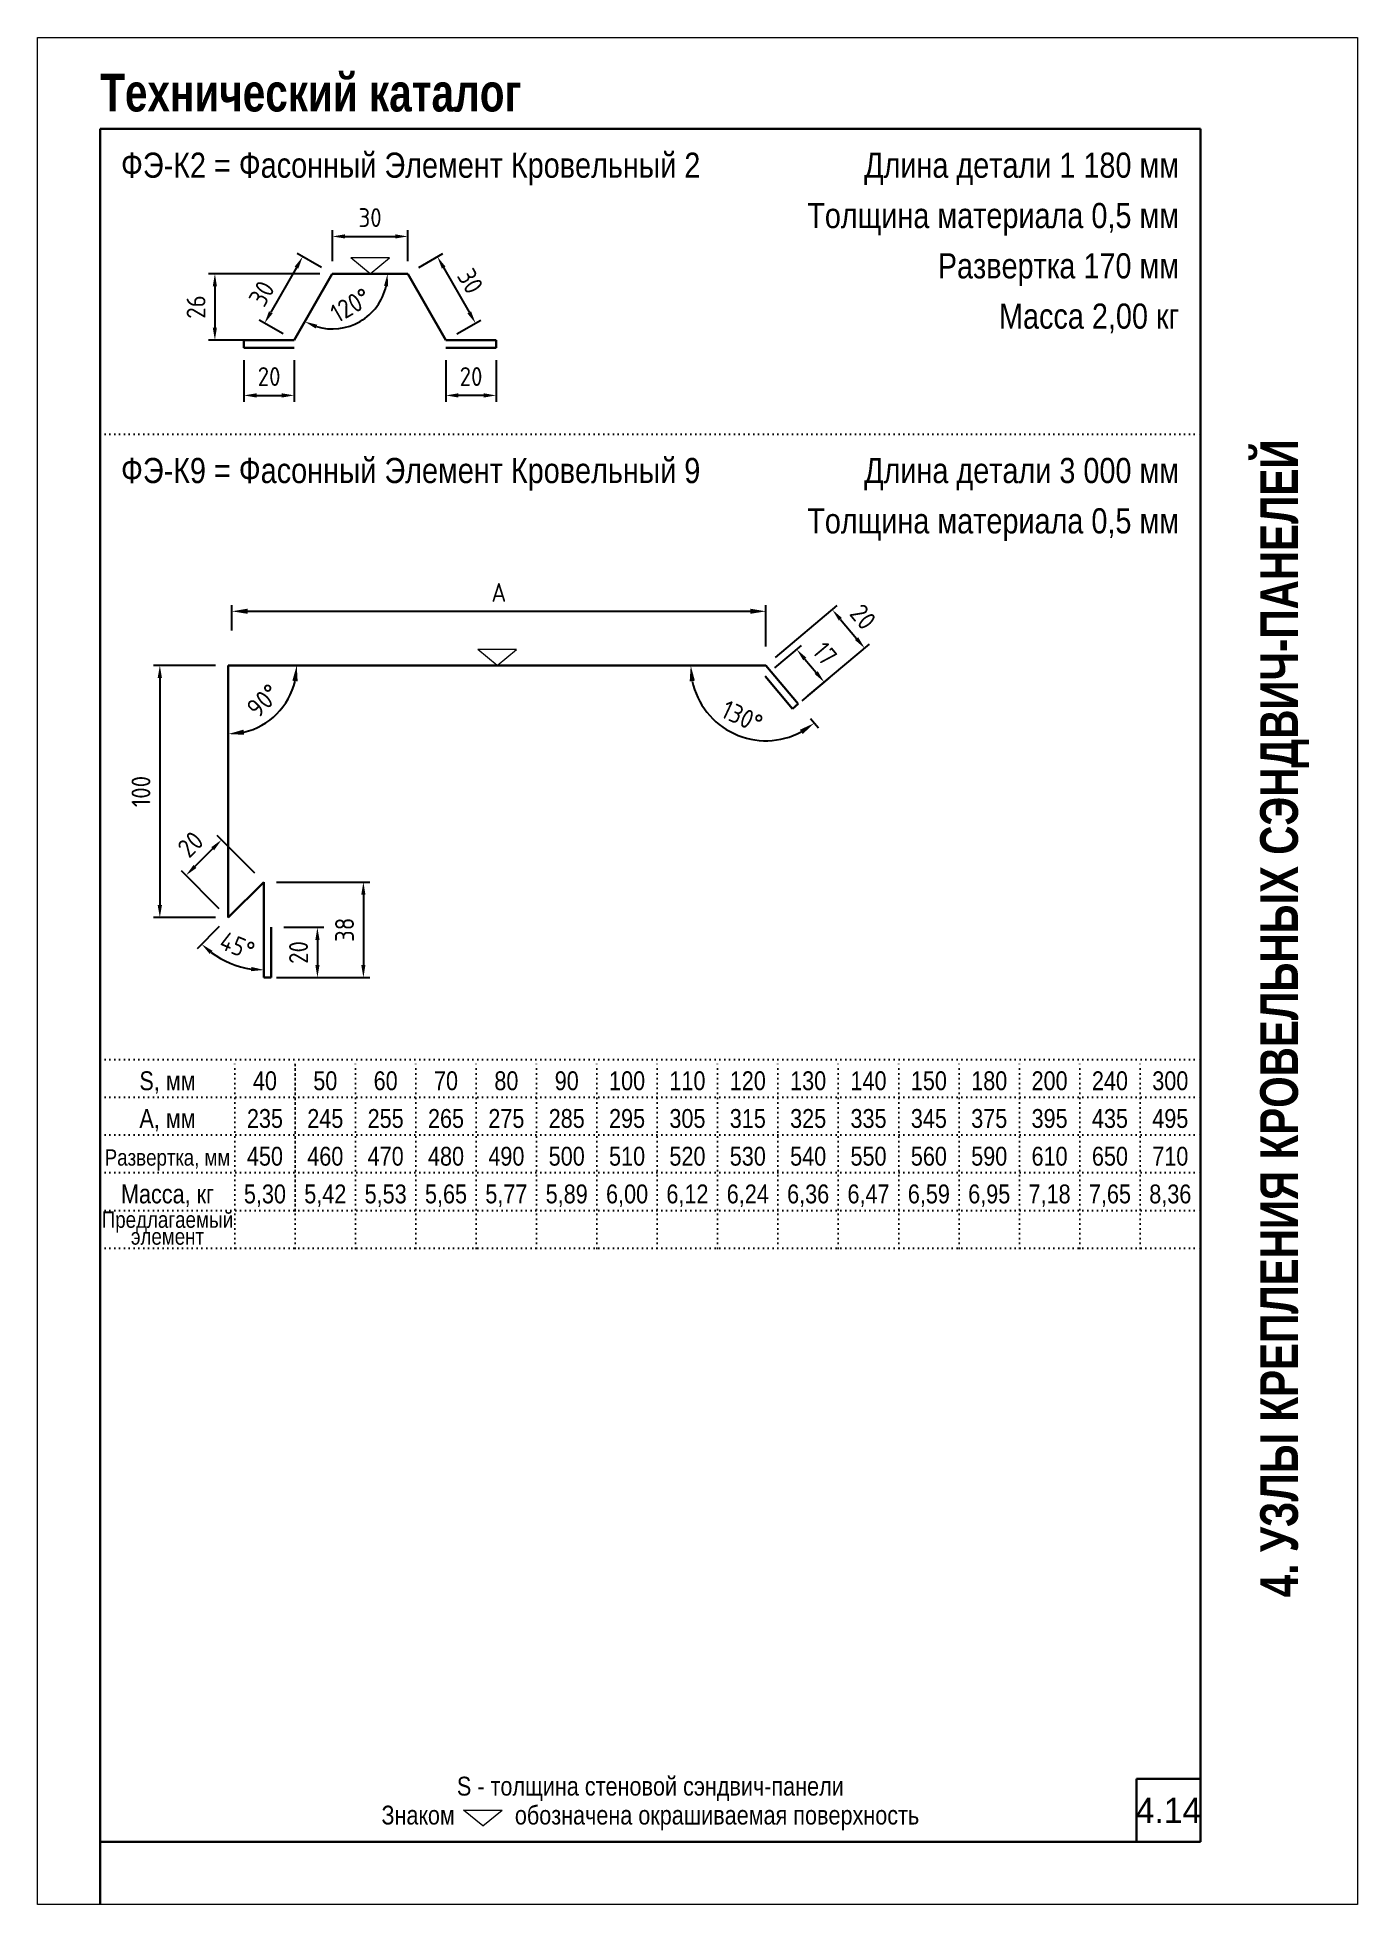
# Model space of a CAD drawing. Extents: x 5821 to 16321, y -13531 to 5774.
# Drawn here: x 8971 to 10021, y -11304 to -9819 of the extents above; entities that cross this region are included whole.
import ezdxf
from ezdxf.enums import TextEntityAlignment as Align

# ---------------------------------------------------------------- set-up
doc = ezdxf.new("R2010")
doc.units = 0
doc.header["$LTSCALE"] = 3
doc.linetypes.add('DOT2', pattern=[0.125, 0, -0.125])
doc.layers.get('0').update_dxf_attribs({"linetype": 'CONTINUOUS', "lineweight": 30})
doc.layers.get('DEFPOINTS').update_dxf_attribs({"linetype": 'CONTINUOUS'})
for name, color, linetype, lineweight in [('new_fill', 8, 'CONTINUOUS', 13), ('RAZMER', 7, 'CONTINUOUS', 9), ('Нащельники', 1, 'CONTINUOUS', 30)]:
    doc.layers.add(name, color=color, linetype=linetype, lineweight=lineweight)
doc.layers.add('Punktir', color=7, linetype='CONTINUOUS')
doc.styles.add('LOGO', font='HATTEN.TTF')
doc.styles.add('ROMANS', font='romans.shx', dxfattribs={"width": 0.85})
doc.styles.add('style1', font='ARIALN.TTF')
doc.styles.add('style2', font='impact.TTF')
doc.dimstyles.new('2.5', dxfattribs={"dimscale": 5, "dimtxt": 3, "dimasz": 2, "dimexe": 1, "dimexo": 2, "dimgap": 0, "dimtad": 0, "dimdec": 0, "dimlfac": 0.5, "dimzin": 9, "dimdsep": 46, "dimtxsty": 'ROMANS', "dimcen": -3, "dimdle": 1, "dimclrd": 256, "dimclre": 256, "dimclrt": 256, "dimadec": 0, "dimazin": 0, "dimtfac": 1, "dimtdec": 0, "dimtofl": 0, "dimtmove": 2, "dimatfit": 3, "dimfxl": 0, "dimtvp": 1, "dimtolj": 1, "dimtzin": 9, "dimarcsym": 0})
doc.dimstyles.new('5', dxfattribs={"dimscale": 5, "dimtxt": 3, "dimasz": 2.5, "dimexe": 1, "dimexo": 3, "dimgap": 0, "dimtad": 0, "dimdec": 0, "dimzin": 9, "dimdsep": 46, "dimtxsty": 'ROMANS', "dimblk2": 'OBLIQUE', "dimcen": -3, "dimdle": 1.5, "dimclrd": 256, "dimclre": 256, "dimclrt": 256, "dimadec": 0, "dimazin": 0, "dimtfac": 1, "dimtdec": 0, "dimtofl": 0, "dimtmove": 2, "dimatfit": 3, "dimfxl": 0, "dimtvp": 1, "dimtolj": 1, "dimtzin": 9, "dimarcsym": 0})

msp = doc.modelspace()

# ---------------------------------------------------------------- texts
at = {"style": 'style1'}
for s, p in [('ФЭ-К2 = Фасонный Элемент Кровельный 2', (9037.63, -9930.41)), ('ФЭ-К9 = Фасонный Элемент Кровельный 9', (9037.63, -10173.22))]:
    msp.add_text(s, height=20, dxfattribs=at).set_placement(p)
for s, p in [('Длина детали 1 180 мм', (9879.09, -9930.41)), ('Толщина материала 0,5 мм', (9879.09, -9970.45)), ('Развертка 170 мм', (9879.09, -10010.43)), ('Масса 2,00 кг', (9879.09, -10050.43)), ('Длина детали 3 000 мм', (9879.09, -10173.22)), ('Длина детали 3 000 мм', (9879.09, -10173.22)), ('Толщина материала 0,5 мм', (9879.09, -10213.26)), ('Толщина материала 0,5 мм', (9879.09, -10213.26))]:
    msp.add_text(s, height=20, dxfattribs=at).set_placement(p, align=Align.RIGHT)
for s, height, p in [('S, мм', 15, (9074.59, -10656.03)), ('40', 15, (9152.09, -10656.03)), ('50', 15, (9200.09, -10656.03)), ('60', 15, (9248.09, -10656.03)), ('70', 15, (9296.09, -10656.03)), ('80', 15, (9344.09, -10656.03)), ('90', 15, (9392.09, -10656.03)), ('100', 15, (9440.09, -10656.03)), ('110', 15, (9488.09, -10656.03)), ('120', 15, (9536.09, -10656.03)), ('130', 15, (9584.09, -10656.03)), ('140', 15, (9632.09, -10656.03)), ('150', 15, (9680.09, -10656.03)), ('180', 15, (9728.09, -10656.03)), ('200', 15, (9776.09, -10656.03)), ('240', 15, (9824.09, -10656.03)), ('300', 15, (9872.09, -10656.03)), ('А, мм', 15, (9074.59, -10686.03)), ('235', 15, (9152.09, -10686.03)), ('245', 15, (9200.09, -10686.03)), ('255', 15, (9248.09, -10686.03)), ('265', 15, (9296.09, -10686.03)), ('275', 15, (9344.09, -10686.03)), ('285', 15, (9392.09, -10686.03)), ('295', 15, (9440.09, -10686.03)), ('305', 15, (9488.09, -10686.03)), ('315', 15, (9536.09, -10686.03)), ('325', 15, (9584.09, -10686.03)), ('335', 15, (9632.09, -10686.03)), ('345', 15, (9680.09, -10686.03)), ('375', 15, (9728.09, -10686.03)), ('395', 15, (9776.09, -10686.03)), ('435', 15, (9824.09, -10686.03)), ('495', 15, (9872.09, -10686.03)), ('Развертка, мм', 13, (9074.59, -10716.03)), ('450', 15, (9152.09, -10716.03)), ('460', 15, (9200.09, -10716.03)), ('470', 15, (9248.09, -10716.03)), ('480', 15, (9296.09, -10716.03)), ('490', 15, (9344.09, -10716.03)), ('500', 15, (9392.09, -10716.03)), ('510', 15, (9440.09, -10716.03)), ('520', 15, (9488.09, -10716.03)), ('530', 15, (9536.09, -10716.03)), ('540', 15, (9584.09, -10716.03)), ('550', 15, (9632.09, -10716.03)), ('560', 15, (9680.09, -10716.03)), ('590', 15, (9728.09, -10716.03)), ('610', 15, (9776.09, -10716.03)), ('650', 15, (9824.09, -10716.03)), ('710', 15, (9872.09, -10716.03)), ('Масса, кг', 15, (9074.59, -10746.03)), ('5,30', 15, (9152.09, -10746.03)), ('5,42', 15, (9200.09, -10746.03)), ('5,53', 15, (9248.09, -10746.03)), ('5,65', 15, (9296.09, -10746.03)), ('5,77', 15, (9344.09, -10746.03)), ('5,89', 15, (9392.09, -10746.03)), ('6,00', 15, (9440.09, -10746.03)), ('6,12', 15, (9488.09, -10746.03)), ('6,24', 15, (9536.09, -10746.03)), ('6,36', 15, (9584.09, -10746.03)), ('6,47', 15, (9632.09, -10746.03)), ('6,59', 15, (9680.09, -10746.03)), ('6,95', 15, (9728.09, -10746.03)), ('7,18', 15, (9776.09, -10746.03)), ('7,65', 15, (9824.09, -10746.03)), ('8,36', 15, (9872.09, -10746.03)), ('Предлагаемый', 13, (9074.59, -10765.47)), ('элемент', 13, (9074.59, -10778.88)), ('S - толщина стеновой сэндвич-панели', 15, (9458.59, -11217)), ('Знаком          обозначена окрашиваемая поверхность', 15, (9458.59, -11240))]:
    msp.add_text(s, height=height, dxfattribs=at).set_placement(p, align=Align.CENTER)
at = {"layer": 'new_fill', "style": 'style2'}
msp.add_text('Технический каталог', height=30, dxfattribs=at).set_placement((9021.1, -9877.69))
msp.add_text('4. УЗЛЫ КРЕПЛЕНИЯ КРОВЕЛЬНЫХ СЭНДВИЧ-ПАНЕЛЕЙ', height=30, rotation=90, dxfattribs=at).set_placement((9958.59, -10598.86), align=Align.MIDDLE_CENTER)
at = {"layer": 'new_fill', "style": 'LOGO'}
msp.add_text('4.14', height=20, dxfattribs=at).set_placement((9870.64, -11228.74), align=Align.MIDDLE_CENTER)

# ---------------------------------------------------------------- blocks, each defined once
blk = doc.blocks.new('*D1271')
at = {"layer": 'DEFPOINTS', "color": 0, "transparency": 16777216}
for p in [(9122.9, -10318.2), (9068.5, -10518.8), (9122.9, -10518.8)]:
    blk.add_point(p, dxfattribs=at)
at = {"layer": 'RAZMER', "lineweight": -2, "transparency": 16777216}
for p, q in [((9112.9, -10318.2), (9063.5, -10318.2)), ((9068.5, -10328.2), (9068.5, -10508.8)), ((9112.9, -10518.8), (9063.5, -10518.8))]:
    blk.add_line(p, q, dxfattribs=at)
at = {"layer": 'RAZMER', "transparency": 16777216}
for points in [[(9066.8, -10328.2), (9070.2, -10328.2), (9068.5, -10318.2)], [(9066.8, -10508.8), (9070.2, -10508.8), (9068.5, -10518.8)]]:
    blk.add_solid(points, dxfattribs=at)
at = {"layer": 'RAZMER', "transparency": 16777216, "insert": (9053.5, -10418.5), "char_height": 15, "attachment_point": 5, "rotation": 90, "style": 'ROMANS'}
blk.add_mtext('\\A1;100', dxfattribs=at)
blk = doc.blocks.new('*D1272')
at = {"layer": 'DEFPOINTS', "color": 0, "transparency": 16777216}
for p in [(9089.3, -10485.2), (9151.2, -10490.5), (9122.9, -10518.8)]:
    blk.add_point(p, dxfattribs=at)
at = {"layer": 'RAZMER', "lineweight": -2, "transparency": 16777216}
for p, q in [((9144.1, -10483.4), (9114.1, -10453.4)), ((9110.5, -10464), (9096.4, -10478.2)), ((9115.8, -10511.7), (9085.8, -10481.7))]:
    blk.add_line(p, q, dxfattribs=at)
at = {"layer": 'RAZMER', "transparency": 16777216}
for points in [[(9109.4, -10462.8), (9111.7, -10465.2), (9117.6, -10456.9)], [(9095.2, -10477), (9097.6, -10479.3), (9089.3, -10485.2)]]:
    blk.add_solid(points, dxfattribs=at)
at = {"layer": 'RAZMER', "transparency": 16777216, "insert": (9092.9, -10460.5), "char_height": 15, "attachment_point": 5, "rotation": 45, "style": 'ROMANS'}
blk.add_mtext('\\A1;20', dxfattribs=at)
blk = doc.blocks.new('*D1273')
at = {"layer": 'DEFPOINTS', "color": 0, "transparency": 16777216}
for p in [(9157.2, -10526.5), (9157.2, -10566.5), (9193.8, -10566.5)]:
    blk.add_point(p, dxfattribs=at)
at = {"layer": 'RAZMER', "lineweight": -2, "transparency": 16777216}
for p, q in [((9167.2, -10526.5), (9198.8, -10526.5)), ((9193.8, -10536.5), (9193.8, -10556.5)), ((9167.2, -10566.5), (9198.8, -10566.5))]:
    blk.add_line(p, q, dxfattribs=at)
at = {"layer": 'RAZMER', "transparency": 16777216}
for points in [[(9192.2, -10536.5), (9195.5, -10536.5), (9193.8, -10526.5)], [(9192.2, -10556.5), (9195.5, -10556.5), (9193.8, -10566.5)]]:
    blk.add_solid(points, dxfattribs=at)
at = {"layer": 'RAZMER', "transparency": 16777216, "insert": (9178.8, -10546.5), "char_height": 15, "attachment_point": 5, "rotation": 90, "style": 'ROMANS'}
blk.add_mtext('\\A1;20', dxfattribs=at)
blk = doc.blocks.new('*D1274')
at = {"layer": 'DEFPOINTS', "color": 0, "transparency": 16777216}
for p in [(9151.2, -10490.5), (9151.2, -10566.5), (9230.4, -10566.5)]:
    blk.add_point(p, dxfattribs=at)
at = {"layer": 'RAZMER', "lineweight": -2, "transparency": 16777216}
for p, q in [((9161.2, -10490.5), (9235.4, -10490.5)), ((9230.4, -10500.5), (9230.4, -10556.5)), ((9161.2, -10566.5), (9235.4, -10566.5))]:
    blk.add_line(p, q, dxfattribs=at)
at = {"layer": 'RAZMER', "transparency": 16777216}
for points in [[(9228.7, -10500.5), (9232, -10500.5), (9230.4, -10490.5)], [(9228.7, -10556.5), (9232, -10556.5), (9230.4, -10566.5)]]:
    blk.add_solid(points, dxfattribs=at)
at = {"layer": 'RAZMER', "transparency": 16777216, "insert": (9215.4, -10528.5), "char_height": 15, "attachment_point": 5, "rotation": 90, "style": 'ROMANS'}
blk.add_mtext('\\A1;38', dxfattribs=at)
blk = doc.blocks.new('*D1275')
at = {"layer": 'DEFPOINTS', "color": 0, "transparency": 16777216}
for p in [(9549.8, -10326.7), (9596.9, -10331.6), (9571.6, -10352.7)]:
    blk.add_point(p, dxfattribs=at)
at = {"layer": 'RAZMER', "lineweight": -2, "transparency": 16777216}
for p, q in [((9557.5, -10320.2), (9578.9, -10302.3)), ((9581.5, -10313.2), (9590.4, -10323.9)), ((9579.3, -10346.3), (9600.7, -10328.3))]:
    blk.add_line(p, q, dxfattribs=at)
at = {"layer": 'RAZMER', "transparency": 16777216}
for points in [[(9582.7, -10312.1), (9580.2, -10314.2), (9575, -10305.5)], [(9591.7, -10322.8), (9589.2, -10325), (9596.9, -10331.6)]]:
    blk.add_solid(points, dxfattribs=at)
at = {"layer": 'RAZMER', "transparency": 16777216, "insert": (9597.4, -10308.9), "char_height": 15, "attachment_point": 5, "rotation": 310, "style": 'ROMANS'}
blk.add_mtext('\\A1;17', dxfattribs=at)
blk = doc.blocks.new('*D1276')
at = {"layer": 'DEFPOINTS', "color": 0, "transparency": 16777216}
for p in [(9629.1, -10304.6), (9550.5, -10318.2), (9576.2, -10348.9)]:
    blk.add_point(p, dxfattribs=at)
at = {"layer": 'RAZMER', "lineweight": -2, "transparency": 16777216}
for p, q in [((9558.2, -10311.8), (9607.2, -10270.7)), ((9609.8, -10281.6), (9622.6, -10296.9)), ((9583.9, -10342.4), (9632.9, -10301.3))]:
    blk.add_line(p, q, dxfattribs=at)
at = {"layer": 'RAZMER', "transparency": 16777216}
for points in [[(9611, -10280.5), (9608.5, -10282.6), (9603.3, -10273.9)], [(9623.9, -10295.8), (9621.3, -10298), (9629.1, -10304.6)]]:
    blk.add_solid(points, dxfattribs=at)
at = {"layer": 'RAZMER', "transparency": 16777216, "insert": (9627.7, -10279.6), "char_height": 15, "attachment_point": 5, "rotation": 310, "style": 'ROMANS'}
blk.add_mtext('\\A1;20', dxfattribs=at)
blk = doc.blocks.new('*D1277')
at = {"layer": 'DEFPOINTS', "color": 0, "transparency": 16777216}
for p in [(9151.2, -10490.5), (9151.2, -10490.5), (9122.9, -10518.8), (9151.2, -10542.8), (9116.2, -10551)]:
    blk.add_point(p, dxfattribs=at)
at = {"layer": 'RAZMER', "lineweight": -2, "transparency": 16777216}
for p, q in [((9115.8, -10525.8), (9098.2, -10543.5)), ((9151.2, -10552.8), (9151.2, -10565.4))]:
    blk.add_line(p, q, dxfattribs=at)
blk.add_arc((9151.2, -10490.5), 69.9, 233.2016, 261.7984, dxfattribs=at)
at = {"layer": 'RAZMER', "transparency": 16777216}
for points in [[(9108.2, -10547.7), (9110.4, -10545.2), (9101.7, -10539.9)], [(9141.3, -10558), (9141.1, -10561.4), (9151.2, -10560.4)]]:
    blk.add_solid(points, dxfattribs=at)
at = {"layer": 'RAZMER', "transparency": 16777216, "insert": (9130.1, -10541.2), "char_height": 15, "attachment_point": 5, "rotation": 337.5, "style": 'ROMANS'}
blk.add_mtext('\\A1;45°', dxfattribs=at)
blk = doc.blocks.new('*D1283')
at = {"layer": 'DEFPOINTS', "color": 0, "transparency": 16777216}
for p in [(9550.5, -10275.2), (9125.8, -10305.4), (9550.5, -10318.2)]:
    blk.add_point(p, dxfattribs=at)
at = {"layer": 'RAZMER', "lineweight": -2, "transparency": 16777216}
for p, q in [((9125.8, -10290.4), (9125.8, -10270.2)), ((9138.3, -10275.2), (9538, -10275.2)), ((9550.5, -10303.2), (9550.5, -10270.2))]:
    blk.add_line(p, q, dxfattribs=at)
at = {"layer": 'RAZMER', "transparency": 16777216}
for points in [[(9138.3, -10273.1), (9138.3, -10277.2), (9125.8, -10275.2)], [(9538, -10273.1), (9538, -10277.2), (9550.5, -10275.2)]]:
    blk.add_solid(points, dxfattribs=at)
at = {"layer": 'RAZMER', "transparency": 16777216, "insert": (9338.1, -10260.2), "char_height": 15, "attachment_point": 5, "style": 'ROMANS'}
blk.add_mtext('\\A1;{\\Fromans.shx|c204;А}', dxfattribs=at)
blk = doc.blocks.new('*D1278')
at = {"layer": 'DEFPOINTS', "color": 0, "transparency": 16777216}
for p in [(9122.9, -10318.2), (9122.9, -10318.2), (9550.5, -10318.2), (9150.2, -10365.5), (9122.9, -10518.8)]:
    blk.add_point(p, dxfattribs=at)
at = {"layer": 'RAZMER', "lineweight": -2, "transparency": 16777216}
blk.add_arc((9122.9, -10318.2), 54.6, 283.1532, 346.8468, dxfattribs=at)
at = {"layer": 'RAZMER', "transparency": 16777216}
for points in [[(9173.9, -10330.4), (9178.1, -10330.9), (9177.4, -10318.2)], [(9135.5, -10373.4), (9135, -10369.3), (9122.9, -10372.8)]]:
    blk.add_solid(points, dxfattribs=at)
at = {"layer": 'RAZMER', "transparency": 16777216, "insert": (9150.8, -10346.2), "char_height": 15, "attachment_point": 5, "rotation": 45, "style": 'ROMANS'}
blk.add_mtext('\\A1;90°', dxfattribs=at)
blk = doc.blocks.new('_OBLIQUE')
at = {"color": 0, "linetype": 'ByBlock'}
blk.add_line((-0.5, -0.5), (0.5, 0.5), dxfattribs=at)
blk = doc.blocks.new('*D1279')
at = {"layer": 'DEFPOINTS', "color": 0, "transparency": 16777216}
for p in [(9122.9, -10318.2), (9550.5, -10318.2), (9550.5, -10318.2), (9576.2, -10348.9), (9507, -10359.3)]:
    blk.add_point(p, dxfattribs=at)
at = {"layer": 'RAZMER', "lineweight": -2, "transparency": 16777216}
blk.add_line((9585.9, -10360.4), (9592.2, -10367.9), dxfattribs=at)
blk.add_arc((9550.5, -10318.2), 59.9, 191.9845, 298.0155, dxfattribs=at)
at = {"layer": 'RAZMER', "transparency": 16777216}
for points in [[(9489.9, -10330.9), (9494, -10330.4), (9490.7, -10318.2)], [(9577.5, -10369.4), (9579.8, -10372.8), (9589, -10364.1)]]:
    blk.add_solid(points, dxfattribs=at)
at = {"layer": 'RAZMER', "transparency": 16777216, "insert": (9531.6, -10358.9), "char_height": 15, "attachment_point": 5, "rotation": 335, "style": 'ROMANS'}
blk.add_mtext('\\A1;130°', dxfattribs=at)
blk = doc.blocks.new('*D1284')
at = {"layer": 'DEFPOINTS', "color": 0, "transparency": 16777216}
for p in [(9135.4, -10065.6), (9175.4, -10065.6), (9175.4, -10103.5)]:
    blk.add_point(p, dxfattribs=at)
at = {"layer": 'RAZMER', "lineweight": -2, "transparency": 16777216}
for p, q in [((9135.4, -10075.6), (9135.4, -10108.5)), ((9175.4, -10075.6), (9175.4, -10108.5)), ((9145.4, -10103.5), (9165.4, -10103.5))]:
    blk.add_line(p, q, dxfattribs=at)
at = {"layer": 'RAZMER', "transparency": 16777216}
for points in [[(9145.4, -10101.8), (9145.4, -10105.2), (9135.4, -10103.5)], [(9165.4, -10101.8), (9165.4, -10105.2), (9175.4, -10103.5)]]:
    blk.add_solid(points, dxfattribs=at)
at = {"layer": 'RAZMER', "transparency": 16777216, "insert": (9155.4, -10088.5), "char_height": 15, "attachment_point": 5, "style": 'ROMANS'}
blk.add_mtext('\\A1;20', dxfattribs=at)
blk = doc.blocks.new('*D1285')
at = {"layer": 'DEFPOINTS', "color": 0, "transparency": 16777216}
for p in [(9205.7, -10006.7), (9151.8, -10046.1), (9175.4, -10059.6)]:
    blk.add_point(p, dxfattribs=at)
at = {"layer": 'RAZMER', "lineweight": -2, "transparency": 16777216}
for p, q in [((9197, -10001.7), (9177.8, -9990.7)), ((9177.1, -10001.9), (9156.8, -10037.4)), ((9166.7, -10054.6), (9147.5, -10043.6))]:
    blk.add_line(p, q, dxfattribs=at)
at = {"layer": 'RAZMER', "transparency": 16777216}
for points in [[(9175.7, -10001.1), (9178.6, -10002.7), (9182.1, -9993.2)], [(9155.3, -10036.6), (9158.2, -10038.3), (9151.8, -10046.1)]]:
    blk.add_solid(points, dxfattribs=at)
at = {"layer": 'RAZMER', "transparency": 16777216, "insert": (9149.5, -10022.5), "char_height": 15, "attachment_point": 5, "rotation": 60.1883, "style": 'ROMANS'}
blk.add_mtext('\\A1;30', dxfattribs=at)
blk = doc.blocks.new('*D1280')
at = {"layer": 'DEFPOINTS', "color": 0, "transparency": 16777216}
for p in [(9265.7, -9977.1), (9205.7, -10006.7), (9265.7, -10006.7)]:
    blk.add_point(p, dxfattribs=at)
at = {"layer": 'RAZMER', "lineweight": -2, "transparency": 16777216}
for p, q in [((9205.7, -9996.7), (9205.7, -9972.1)), ((9215.7, -9977.1), (9255.7, -9977.1)), ((9265.7, -9996.7), (9265.7, -9972.1))]:
    blk.add_line(p, q, dxfattribs=at)
at = {"layer": 'RAZMER', "transparency": 16777216}
for points in [[(9215.7, -9975.4), (9215.7, -9978.7), (9205.7, -9977.1)], [(9255.7, -9975.4), (9255.7, -9978.7), (9265.7, -9977.1)]]:
    blk.add_solid(points, dxfattribs=at)
at = {"layer": 'RAZMER', "transparency": 16777216, "insert": (9235.7, -9962.1), "char_height": 15, "attachment_point": 5, "style": 'ROMANS'}
blk.add_mtext('\\A1;30', dxfattribs=at)
blk = doc.blocks.new('*D1286')
at = {"layer": 'DEFPOINTS', "color": 0, "transparency": 16777216}
for p in [(9205.7, -10006.7), (9112.3, -10059.6), (9175.4, -10059.6)]:
    blk.add_point(p, dxfattribs=at)
at = {"layer": 'RAZMER', "lineweight": -2, "transparency": 16777216}
for p, q in [((9195.7, -10006.7), (9107.3, -10006.7)), ((9112.3, -10016.7), (9112.3, -10049.6)), ((9165.4, -10059.6), (9107.3, -10059.6))]:
    blk.add_line(p, q, dxfattribs=at)
at = {"layer": 'RAZMER', "transparency": 16777216}
for points in [[(9110.6, -10016.7), (9113.9, -10016.7), (9112.3, -10006.7)], [(9110.6, -10049.6), (9113.9, -10049.6), (9112.3, -10059.6)]]:
    blk.add_solid(points, dxfattribs=at)
at = {"layer": 'RAZMER', "transparency": 16777216, "insert": (9097.3, -10033.2), "char_height": 15, "attachment_point": 5, "rotation": 90, "style": 'ROMANS'}
blk.add_mtext('\\A1;26', dxfattribs=at)
blk = doc.blocks.new('*D1281')
at = {"layer": 'DEFPOINTS', "color": 0, "transparency": 16777216}
for p in [(9205.7, -10006.7), (9205.7, -10006.7), (9259.7, -10006.7), (9213.4, -10050), (9175.4, -10059.6)]:
    blk.add_point(p, dxfattribs=at)
at = {"layer": 'RAZMER', "lineweight": -2, "transparency": 16777216}
blk.add_arc((9205.7, -10006.7), 43.9, 253.2534, 346.9349, dxfattribs=at)
at = {"layer": 'RAZMER', "transparency": 16777216}
for points in [[(9246.8, -10016.5), (9250.1, -10016.8), (9249.6, -10006.7)], [(9192.4, -10050.3), (9193.7, -10047.3), (9183.8, -10044.8)]]:
    blk.add_solid(points, dxfattribs=at)
at = {"layer": 'RAZMER', "transparency": 16777216, "insert": (9220.2, -10031.8), "char_height": 15, "attachment_point": 5, "rotation": 30.0942, "style": 'ROMANS'}
blk.add_mtext('\\A1;120°', dxfattribs=at)
blk = doc.blocks.new('*D1282')
at = {"layer": 'DEFPOINTS', "color": 0, "transparency": 16777216}
for p in [(9265.7, -10006.7), (9319.6, -10046.1), (9296, -10059.6)]:
    blk.add_point(p, dxfattribs=at)
at = {"layer": 'RAZMER', "lineweight": -2, "transparency": 16777216}
for p, q in [((9274.4, -10001.7), (9293.6, -9990.7)), ((9294.2, -10001.9), (9314.6, -10037.4)), ((9304.7, -10054.6), (9323.9, -10043.6))]:
    blk.add_line(p, q, dxfattribs=at)
at = {"layer": 'RAZMER', "transparency": 16777216}
for points in [[(9295.7, -10001.1), (9292.8, -10002.7), (9289.2, -9993.2)], [(9316, -10036.6), (9313.1, -10038.3), (9319.6, -10046.1)]]:
    blk.add_solid(points, dxfattribs=at)
at = {"layer": 'RAZMER', "transparency": 16777216, "insert": (9315.4, -10012.6), "char_height": 15, "attachment_point": 5, "rotation": 299.8117, "style": 'ROMANS'}
blk.add_mtext('\\A1;30', dxfattribs=at)
blk = doc.blocks.new('*D1287')
at = {"layer": 'DEFPOINTS', "color": 0, "transparency": 16777216}
for p in [(9296, -10065.6), (9336, -10065.6), (9296, -10103.5)]:
    blk.add_point(p, dxfattribs=at)
at = {"layer": 'RAZMER', "lineweight": -2, "transparency": 16777216}
for p, q in [((9296, -10075.6), (9296, -10108.5)), ((9336, -10075.6), (9336, -10108.5)), ((9326, -10103.5), (9306, -10103.5))]:
    blk.add_line(p, q, dxfattribs=at)
at = {"layer": 'RAZMER', "transparency": 16777216}
for points in [[(9306, -10101.8), (9306, -10105.2), (9296, -10103.5)], [(9326, -10101.8), (9326, -10105.2), (9336, -10103.5)]]:
    blk.add_solid(points, dxfattribs=at)
at = {"layer": 'RAZMER', "transparency": 16777216, "insert": (9316, -10088.5), "char_height": 15, "attachment_point": 5, "style": 'ROMANS'}
blk.add_mtext('\\A1;20', dxfattribs=at)

# ---------------------------------------------------------------- dimensions: what is measured, and where the dimension line sits
at = {"layer": 'RAZMER'}
dim = msp.add_linear_dim(base=(9265.67, -9977.08), p1=(9205.67, -10006.72), p2=(9265.67, -10006.72), dimstyle='2.5', dxfattribs=at)
dim.commit()
dim.dimension.update_dxf_attribs({"geometry": '*D1280', "text_midpoint": (9235.67, -9962.08)})
dim = msp.add_linear_dim(base=(9151.79, -10046.11), p1=(9205.67, -10006.72), p2=(9175.36, -10059.62), angle=240.1883, dimstyle='2.5', override={"dimlfac": 0.5, "dimtxsty": 'ROMANS', "dimsah": 1, "dimtolj": 1}, dxfattribs=at)
dim.commit()
dim.dimension.update_dxf_attribs({"geometry": '*D1285', "text_midpoint": (9149.55, -10022.51), "dimtype": 161})
dim = msp.add_linear_dim(base=(9319.56, -10046.11), p1=(9265.67, -10006.72), p2=(9295.99, -10059.62), angle=299.8117, dimstyle='2.5', dxfattribs=at)
dim.commit()
dim.dimension.update_dxf_attribs({"geometry": '*D1282', "text_midpoint": (9315.44, -10012.64), "dimtype": 161})
for base, p1, p2, angle, picture, middle in [((9112.28, -10059.62), (9205.67, -10006.72), (9175.36, -10059.62), 90, '*D1286', (9097.28, -10033.17)), ((9295.99, -10103.5), (9335.99, -10065.62), (9295.99, -10065.62), 180, '*D1287', (9315.99, -10088.5))]:
    dim = msp.add_linear_dim(base=base, p1=p1, p2=p2, angle=angle, dimstyle='2.5', override={"dimlfac": 0.5, "dimtxsty": 'ROMANS', "dimsah": 1, "dimtolj": 1}, dxfattribs=at)
    dim.commit()
    dim.dimension.update_dxf_attribs({"geometry": picture, "text_midpoint": middle})
for base, line1, line2, dimstyle, picture, middle in [((9213.4, -10049.98), ((9175.36, -10059.62), (9205.67, -10006.72)), ((9205.67, -10006.72), (9259.67, -10006.72)), '2.5', '*D1281', (9220.19, -10031.76)), ((9150.15, -10365.48), ((9122.87, -10318.22), (9122.87, -10518.78)), ((9122.87, -10318.22), (9550.53, -10318.22)), '5', '*D1278', (9150.85, -10346.2)), ((9506.98, -10359.31), ((9122.87, -10318.22), (9550.53, -10318.22)), ((9550.53, -10318.22), (9576.24, -10348.87)), '5', '*D1279', (9531.57, -10358.89)), ((9116.19, -10551.05), ((9151.15, -10490.49), (9151.15, -10542.84)), ((9122.87, -10518.78), (9151.15, -10490.49)), '2.5', '*D1277', (9130.13, -10541.23))]:
    dim = msp.add_angular_dim_2l(base=base, line1=line1, line2=line2, dimstyle=dimstyle, dxfattribs=at)
    dim.commit()
    dim.dimension.update_dxf_attribs({"geometry": picture, "text_midpoint": middle})
dim = msp.add_linear_dim(base=(9175.36, -10103.5), p1=(9135.36, -10065.62), p2=(9175.36, -10065.62), dimstyle='2.5', override={"dimlfac": 0.5, "dimtxsty": 'ROMANS', "dimsah": 1, "dimtolj": 1}, dxfattribs=at)
dim.commit()
dim.dimension.update_dxf_attribs({"geometry": '*D1284', "text_midpoint": (9155.36, -10088.5)})
dim = msp.add_linear_dim(base=(9550.53, -10275.15), p1=(9125.77, -10305.44), p2=(9550.53, -10318.22), text='{\\Fromans.shx|c204;А}', dimstyle='5', override={"dimlfac": 1, "dimtxsty": 'ROMANS', "dimsah": 1, "dimtolj": 1}, dxfattribs=at)
dim.commit()
dim.dimension.update_dxf_attribs({"geometry": '*D1283', "text_midpoint": (9338.15, -10260.15)})
for p1, p2, distance, picture, middle in [((9550.53, -10318.22), (9576.24, -10348.87), 68.93, '*D1276', (9627.69, -10279.59)), ((9549.79, -10326.68), (9571.65, -10352.72), 32.94, '*D1275', (9597.44, -10308.89)), ((9151.15, -10490.49), (9122.87, -10518.78), -47.44, '*D1272', (9092.86, -10460.48))]:
    dim = msp.add_aligned_dim(p1=p1, p2=p2, distance=distance, dimstyle='2.5', dxfattribs=at)
    dim.commit()
    dim.dimension.update_dxf_attribs({"geometry": picture, "text_midpoint": middle})
for base, p1, p2, picture, middle in [((9068.5, -10518.78), (9122.87, -10318.22), (9122.87, -10518.78), '*D1271', (9053.5, -10418.5)), ((9230.37, -10566.49), (9151.15, -10490.49), (9151.15, -10566.49), '*D1274', (9215.37, -10528.49)), ((9193.84, -10566.49), (9157.15, -10526.49), (9157.15, -10566.49), '*D1273', (9178.84, -10546.49))]:
    dim = msp.add_linear_dim(base=base, p1=p1, p2=p2, angle=90, dimstyle='2.5', dxfattribs=at)
    dim.commit()
    dim.dimension.update_dxf_attribs({"geometry": picture, "text_midpoint": middle})

# ---------------------------------------------------------------- linework, layer by layer
at = {"color": 1}
for p, q in [((9896.09, -9891.59), (9021.09, -9891.59)), ((9021.09, -9891.59), (9021.09, -11303.74)), ((9896.09, -9891.59), (9896.09, -11253.74)), ((9845.18, -11203.74), (9896.09, -11203.74)), ((9845.18, -11203.74), (9845.18, -11253.74)), ((9896.09, -11253.74), (9021.09, -11253.74))]:
    msp.add_line(p, q, dxfattribs=at)
at = {"layer": 'Punktir', "linetype": 'DOT2', "ltscale": 10}
for p, q in [((9021.09, -10134.41), (9896.09, -10134.41)), ((9021.09, -10631.6), (9896.09, -10631.6)), ((9128.09, -10781.6), (9128.09, -10631.6)), ((9176.09, -10751.6), (9176.09, -10631.6)), ((9176.09, -10781.6), (9176.09, -10631.6)), ((9224.09, -10781.6), (9224.09, -10631.6)), ((9272.09, -10781.6), (9272.09, -10631.6)), ((9320.09, -10781.6), (9320.09, -10631.6)), ((9368.09, -10781.6), (9368.09, -10631.6)), ((9416.09, -10781.6), (9416.09, -10631.6)), ((9464.09, -10781.6), (9464.09, -10631.6)), ((9512.09, -10781.6), (9512.09, -10631.6)), ((9560.09, -10781.6), (9560.09, -10631.6)), ((9608.09, -10781.6), (9608.09, -10631.6)), ((9656.09, -10781.6), (9656.09, -10631.6)), ((9704.09, -10781.6), (9704.09, -10631.6)), ((9752.09, -10781.6), (9752.09, -10631.6)), ((9800.09, -10781.6), (9800.09, -10631.6)), ((9848.09, -10781.6), (9848.09, -10631.6)), ((9021.09, -10661.6), (9896.09, -10661.6)), ((9021.09, -10691.6), (9896.09, -10691.6)), ((9021.09, -10721.6), (9896.09, -10721.6)), ((9021.09, -10751.6), (9896.09, -10751.6)), ((9021.09, -10781.6), (9896.09, -10781.6)), ((9021.09, -10781.6), (9896.09, -10781.6))]:
    msp.add_line(p, q, dxfattribs=at)
at = {"layer": 'RAZMER'}
for p, q in [((9251.07, -9994.06), (9220.28, -9994.06)), ((9235.67, -10006.72), (9220.28, -9994.06)), ((9235.67, -10006.72), (9251.07, -9994.06)), ((9352.09, -10305.57), (9321.31, -10305.57)), ((9336.7, -10318.22), (9321.31, -10305.57)), ((9336.7, -10318.22), (9352.09, -10305.57)), ((9325.29, -11241.19), (9309.89, -11228.53)), ((9309.89, -11228.53), (9340.68, -11228.53)), ((9325.29, -11241.19), (9340.68, -11228.53))]:
    msp.add_line(p, q, dxfattribs=at)
msp.add_lwpolyline([(8971.09, -9818.74), (10021.09, -9818.74), (10021.09, -11303.74), (8971.09, -11303.74)], close=True, dxfattribs=at)
at = {"layer": 'Нащельники'}
for p, q in [((9175.36, -10059.62), (9205.67, -10006.72)), ((9205.67, -10006.72), (9265.67, -10006.72)), ((9295.99, -10059.62), (9265.67, -10006.72)), ((9135.36, -10059.62), (9135.36, -10065.62)), ((9135.36, -10059.62), (9175.36, -10059.62)), ((9135.36, -10065.62), (9175.36, -10065.62)), ((9335.99, -10059.62), (9295.99, -10059.62)), ((9335.99, -10065.62), (9295.99, -10065.62)), ((9335.99, -10059.62), (9335.99, -10065.62)), ((9122.87, -10318.22), (9550.53, -10318.22)), ((9122.87, -10318.22), (9122.87, -10518.78)), ((9550.53, -10318.22), (9576.24, -10348.87)), ((9549.79, -10326.68), (9571.65, -10352.72)), ((9571.65, -10352.72), (9576.24, -10348.87)), ((9151.15, -10490.49), (9122.87, -10518.78)), ((9151.15, -10490.49), (9151.15, -10566.49)), ((9157.15, -10566.49), (9157.15, -10526.49)), ((9157.15, -10566.49), (9151.15, -10566.49))]:
    msp.add_line(p, q, dxfattribs=at)

msp.set_redraw_order([(e.dxf.handle, doc.entitydb.next_handle()) for e in msp.query("TEXT MTEXT ATTDEF DIMENSION ARC_DIMENSION")])  # texts and dimensions are drawn at this point

doc.saveas('drawing.dxf')
